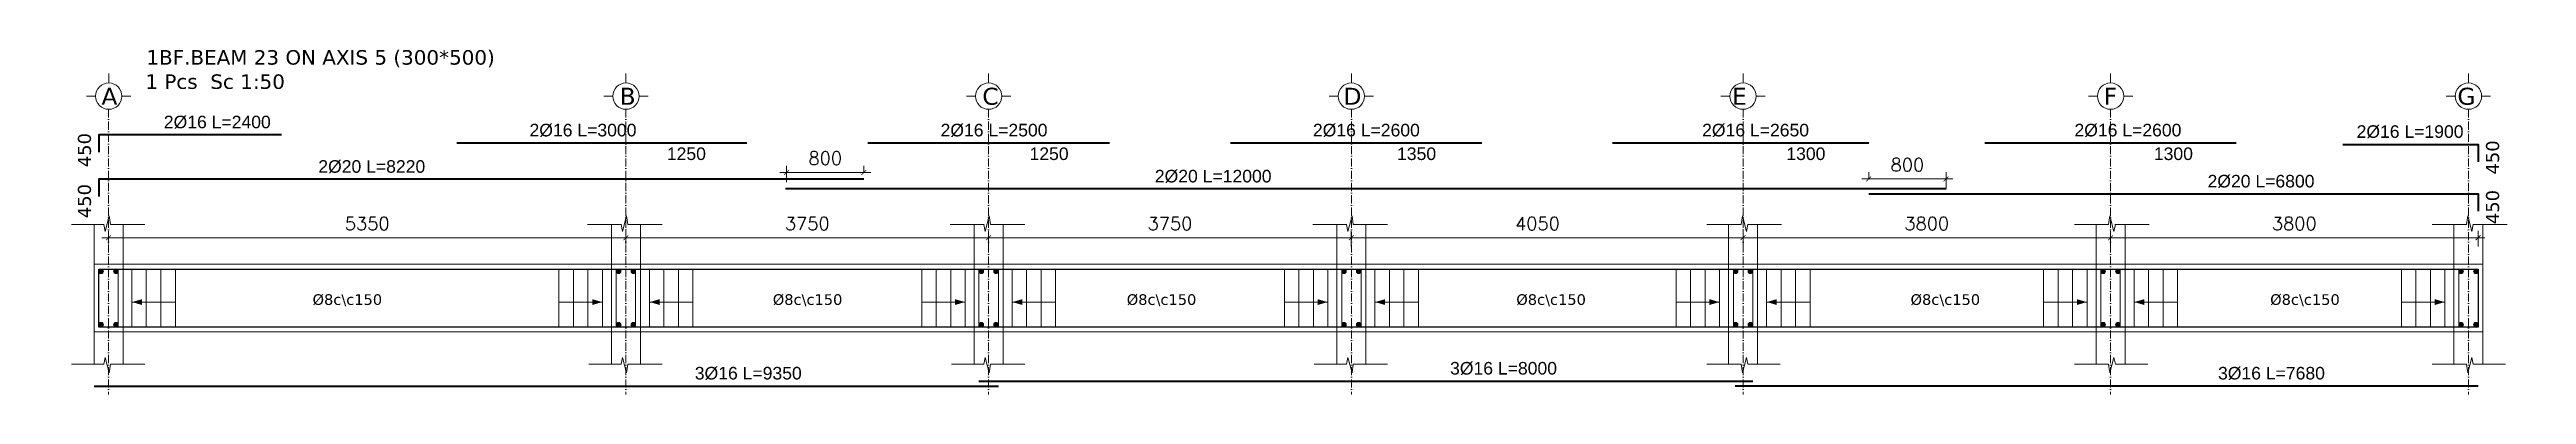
# Model space of a CAD drawing. Header units: inches. Extents: x -17020 to 43805, y -10194 to 123061.
# Drawn here: x -5493 to -2932, y 109359 to 109716 of the extents above; entities that cross this region are included whole.
import ezdxf

# ---------------------------------------------------------------- set-up
doc = ezdxf.new("R2010")
doc.units = ezdxf.units.IN
doc.header["$LTSCALE"] = 0.7
doc.header["$MEASUREMENT"] = 0
doc.linetypes.add('ACAD_ISO10W100', pattern=[18, 12, -3, 0, -3])
doc.layers.get('0').update_dxf_attribs({"lineweight": 13})
doc.layers.get('Defpoints').update_dxf_attribs({"lineweight": 5})
for name, color, linetype, lineweight in [('axis', 254, 'ACAD_ISO10W100', 9), ('BEAM FRAME', 5, 'Continuous', 18), ('COLUMN', 4, 'Continuous', 20), ('elevline', 30, 'Continuous', 20), ('FRAME 070', 5, 'Continuous', 60), ('hatch', 9, 'Continuous', 9), ('renforcment', 141, 'Continuous', 40), ('tex', 3, 'Continuous', 25), ('TEXT', 3, 'Continuous', 25), ('top rein. extension', 50, 'Continuous', 20), ('top renforcment', 7, 'Continuous', 40)]:
    doc.layers.add(name, color=color, linetype=linetype, lineweight=lineweight)
doc.styles.add('100', font='romans.shx', dxfattribs={"height": 13.5})
doc.styles.add('romanc', font='verdana.ttf', dxfattribs={"height": 250})
doc.styles.get("Standard").update_dxf_attribs({"font": 'arial.ttf', "height": 13})
doc.dimstyles.new('100', dxfattribs={"dimtxt": 13.5, "dimasz": 5, "dimexe": 7, "dimexo": 7, "dimgap": 8, "dimtad": 1, "dimdec": 0, "dimlfac": 10, "dimzin": 4, "dimdsep": 46, "dimtxsty": '100', "dimblk": 'ARCHTICK', "dimcen": 0.09, "dimdle": 7, "dimclrd": 1, "dimclre": 8, "dimclrt": 2, "dimadec": 0, "dimazin": 1, "dimtfac": 1, "dimtdec": 0, "dimtix": 1, "dimtofl": 0, "dimtmove": 0, "dimatfit": 3, "dimldrblk": 'ARCHTICK', "dimfxl": 0.18, "dimtolj": 1, "dimtzin": 0, "dimlwd": -1, "dimlwe": -1, "dimarcsym": 0})
doc.dimstyles.get("Standard").update_dxf_attribs({"dimtxt": 13, "dimasz": 5, "dimexe": 0.18, "dimexo": 0.0625, "dimgap": 6, "dimtad": 1, "dimdec": 0, "dimlfac": 10, "dimzin": 0, "dimdsep": 46, "dimtxsty": 'Standard', "dimblk": 'ARCHTICK', "dimcen": 0.09, "dimse1": 1, "dimse2": 1, "dimclrd": 1, "dimclre": 7, "dimclrt": 3, "dimadec": 0, "dimazin": 0, "dimtfac": 1, "dimtdec": 0, "dimtix": 1, "dimtofl": 0, "dimtmove": 0, "dimatfit": 3, "dimldrblk": 'ARCHTICK', "dimfxl": 1, "dimtolj": 1, "dimtzin": 0, "dimarcsym": 0})

msp = doc.modelspace()

# ---------------------------------------------------------------- texts
at = {"layer": 'tex', "style": 'romanc'}
for p in [(-5221.42, 109451.99, -33654.09), (-4745.57, 109451.99, -33654.09), (-4379.59, 109451.99, -33654.09), (-3976.81, 109451.99, -33654.09), (-3569.19, 109451.99, -33654.09), (-3197.35, 109451.99, -33654.09)]:
    msp.add_text('%%C8c\\c150', height=11, dxfattribs=at).set_placement(p)
at = {"layer": 'TEXT', "style": 'romanc'}
for s, height, p in [('1BF.BEAM 23 ON AXIS 5 (300*500)', 15, (-5393.26, 109700.48, -217.91)), ('1 Pcs  Sc 1:50 ', 15, (-5394.28, 109675.38, -217.91)), ('A', 17.6, (-5439.68, 109658.94, -217.91)), ('B', 17.6, (-4903.95, 109658.95, -217.91)), ('C', 17.6, (-4528.95, 109658.95, -217.91)), ('D', 17.6, (-4155.47, 109658.95, -217.91)), ('E', 17.6, (-3753.83, 109658.95, -217.91)), ('F', 17.6, (-3369.5, 109658.95, -217.91)), ('G', 17.6, (-3003.76, 109658.95, -217.91))]:
    msp.add_text(s, height=height, dxfattribs=at).set_placement(p)
for p in [(-5450.53, 109594.39, -73392.95), (-2960.68, 109586.81, -73175.05), (-5450.53, 109541.66, -73392.95), (-2960.68, 109535.5, -73175.05)]:
    msp.add_text('450', height=13.5, rotation=90, dxfattribs=at).set_placement(p)

# ---------------------------------------------------------------- blocks, each defined once
blk = doc.blocks.new('*D1822')
at = {"layer": 'Defpoints', "color": 0, "transparency": 16777216}
for p in [(-4732.3, 109571.9, -167.8), (-3532.4, 109571.9, 33.7), (-3532.4, 109571.9)]:
    blk.add_point(p, dxfattribs=at)
at = {"layer": 'TEXT', "color": 3, "transparency": 16777216, "insert": (-4290.2, 109584.9), "char_height": 13, "attachment_point": 5}
blk.add_mtext('\\A1;2%%C20 L=12000', dxfattribs=at)
blk = doc.blocks.new('_ArchTick')
at = {"color": 0, "linetype": 'ByBlock', "lineweight": 0, "const_width": 0.15}
blk.add_lwpolyline([(-0.5, -0.5), (0.5, 0.5)], dxfattribs=at)
blk = doc.blocks.new('*D1823')
at = {"color": 1, "transparency": 16777216}
blk.add_line((-4890.4, 109521.4), (-5439.4, 109521.4), dxfattribs=at)
at = {"color": 8, "transparency": 16777216}
for p, q in [((-5432.4, 109515.4), (-5432.4, 109528.4)), ((-4897.4, 109515), (-4897.4, 109528.4))]:
    blk.add_line(p, q, dxfattribs=at)
at = {"layer": 'Defpoints', "color": 0, "transparency": 16777216}
for p in [(-5432.4, 109521.4), (-5432.4, 109508.4), (-4897.4, 109508)]:
    blk.add_point(p, dxfattribs=at)
at = {"color": 1, "transparency": 16777216, "xscale": 5, "yscale": 5, "zscale": 5, "rotation": 180}
blk.add_blockref('_ArchTick', (-5432.4, 109521.4), dxfattribs=at)
at = {"color": 1, "transparency": 16777216, "xscale": 5, "yscale": 5, "zscale": 5}
blk.add_blockref('_ArchTick', (-4897.4, 109521.4), dxfattribs=at)
at = {"color": 2, "transparency": 16777216, "insert": (-5164.9, 109536.1), "char_height": 13.5, "attachment_point": 5, "style": '100'}
blk.add_mtext('\\A1;5350', dxfattribs=at)
blk = doc.blocks.new('*D1824')
at = {"layer": 'Defpoints', "color": 0, "transparency": 16777216}
for p in [(-5473.4, 109581.9, -218.5), (-4651.3, 109581.9, -157.8), (-4651.3, 109581.9)]:
    blk.add_point(p, dxfattribs=at)
at = {"layer": 'TEXT', "color": 3, "transparency": 16777216, "insert": (-5160.2, 109594.9), "char_height": 13, "attachment_point": 5}
blk.add_mtext('\\A1;2%%C20 L=8220', dxfattribs=at)
blk = doc.blocks.new('*D1844')
at = {"color": 1, "transparency": 16777216}
blk.add_line((-4738.3, 109588.9), (-4644.3, 109588.9), dxfattribs=at)
at = {"color": 8, "transparency": 16777216}
for p, q in [((-4731.3, 109578.9), (-4731.3, 109595.9)), ((-4651.3, 109588.9), (-4651.3, 109595.9))]:
    blk.add_line(p, q, dxfattribs=at)
at = {"layer": 'Defpoints', "color": 0, "transparency": 16777216}
for p in [(-4651.3, 109588.9), (-4731.3, 109571.9), (-4651.3, 109581.9)]:
    blk.add_point(p, dxfattribs=at)
at = {"color": 1, "transparency": 16777216, "xscale": 5, "yscale": 5, "zscale": 5, "rotation": 180}
blk.add_blockref('_ArchTick', (-4731.3, 109588.9), dxfattribs=at)
at = {"color": 1, "transparency": 16777216, "xscale": 5, "yscale": 5, "zscale": 5}
blk.add_blockref('_ArchTick', (-4651.3, 109588.9), dxfattribs=at)
at = {"color": 2, "transparency": 16777216, "insert": (-4691.3, 109603.7), "char_height": 13.5, "attachment_point": 5, "style": '100'}
blk.add_mtext('\\A1;800', dxfattribs=at)
blk = doc.blocks.new('*D1825')
at = {"color": 1, "transparency": 16777216}
blk.add_line((-4529.4, 109521.4), (-4140.4, 109521.4), dxfattribs=at)
at = {"color": 8, "transparency": 16777216}
for p, q in [((-4522.4, 109514.8), (-4522.4, 109528.4)), ((-4147.4, 109512.4), (-4147.4, 109528.4))]:
    blk.add_line(p, q, dxfattribs=at)
at = {"layer": 'Defpoints', "color": 0, "transparency": 16777216}
for p in [(-4147.4, 109521.4), (-4522.4, 109507.8), (-4147.4, 109505.4)]:
    blk.add_point(p, dxfattribs=at)
at = {"color": 1, "transparency": 16777216, "xscale": 5, "yscale": 5, "zscale": 5, "rotation": 180}
blk.add_blockref('_ArchTick', (-4522.4, 109521.4), dxfattribs=at)
at = {"color": 1, "transparency": 16777216, "xscale": 5, "yscale": 5, "zscale": 5}
blk.add_blockref('_ArchTick', (-4147.4, 109521.4), dxfattribs=at)
at = {"color": 2, "transparency": 16777216, "insert": (-4334.9, 109536.1), "char_height": 13.5, "attachment_point": 5, "style": '100'}
blk.add_mtext('\\A1;3750', dxfattribs=at)
blk = doc.blocks.new('*D1826')
at = {"layer": 'Defpoints', "color": 0, "transparency": 16777216}
for p in [(-4532.4, 109373.2, -37100.9), (-4532.4, 109373.2), (-3732.4, 109373.2, -13652.7)]:
    blk.add_point(p, dxfattribs=at)
at = {"layer": 'TEXT', "color": 3, "transparency": 16777216, "insert": (-3990, 109386.2), "char_height": 13, "attachment_point": 5}
blk.add_mtext('\\A1;3%%C16 L=8000', dxfattribs=at)
blk = doc.blocks.new('*D1827')
at = {"layer": 'Defpoints', "color": 0, "transparency": 16777216}
for p in [(-5447.4, 109368.1, -37100.9), (-5447.4, 109368.1), (-4512.4, 109368.1, -13652.7)]:
    blk.add_point(p, dxfattribs=at)
at = {"layer": 'TEXT', "color": 3, "transparency": 16777216, "insert": (-4770.9, 109381.1), "char_height": 13, "attachment_point": 5}
blk.add_mtext('\\A1;3%%C16 L=9350', dxfattribs=at)
blk = doc.blocks.new('*D1828')
at = {"color": 1, "transparency": 16777216}
blk.add_line((-4904.4, 109521.4), (-4515.4, 109521.4), dxfattribs=at)
at = {"color": 8, "transparency": 16777216}
for p, q in [((-4897.4, 109515), (-4897.4, 109528.4)), ((-4522.4, 109513.8), (-4522.4, 109528.4))]:
    blk.add_line(p, q, dxfattribs=at)
at = {"layer": 'Defpoints', "color": 0, "transparency": 16777216}
for p in [(-4522.4, 109521.4), (-4897.4, 109508), (-4522.4, 109506.8)]:
    blk.add_point(p, dxfattribs=at)
at = {"color": 1, "transparency": 16777216, "xscale": 5, "yscale": 5, "zscale": 5, "rotation": 180}
blk.add_blockref('_ArchTick', (-4897.4, 109521.4), dxfattribs=at)
at = {"color": 1, "transparency": 16777216, "xscale": 5, "yscale": 5, "zscale": 5}
blk.add_blockref('_ArchTick', (-4522.4, 109521.4), dxfattribs=at)
at = {"color": 2, "transparency": 16777216, "insert": (-4709.9, 109536.1), "char_height": 13.5, "attachment_point": 5, "style": '100'}
blk.add_mtext('\\A1;3750', dxfattribs=at)
blk = doc.blocks.new('*D1829')
at = {"layer": 'Defpoints', "color": 0, "transparency": 16777216}
for p in [(-3612.4, 109566.7, -157.8), (-3612.4, 109566.7), (-2932.4, 109566.7, -0.6)]:
    blk.add_point(p, dxfattribs=at)
at = {"layer": 'TEXT', "color": 3, "transparency": 16777216, "insert": (-3206.8, 109579.7), "char_height": 13, "attachment_point": 5}
blk.add_mtext('\\A1;2%%C20 L=6800', dxfattribs=at)
blk = doc.blocks.new('*D1830')
at = {"color": 1, "transparency": 16777216}
blk.add_line((-3355.4, 109521.4), (-3749.4, 109521.4), dxfattribs=at)
at = {"color": 8, "transparency": 16777216}
for p, q in [((-3742.4, 109512.4), (-3742.4, 109528.4)), ((-3362.4, 109513.1), (-3362.4, 109528.4))]:
    blk.add_line(p, q, dxfattribs=at)
at = {"layer": 'Defpoints', "color": 0, "transparency": 16777216}
for p in [(-3742.4, 109521.4), (-3742.4, 109505.4), (-3362.4, 109506.1)]:
    blk.add_point(p, dxfattribs=at)
at = {"color": 1, "transparency": 16777216, "xscale": 5, "yscale": 5, "zscale": 5, "rotation": 180}
blk.add_blockref('_ArchTick', (-3742.4, 109521.4), dxfattribs=at)
at = {"color": 1, "transparency": 16777216, "xscale": 5, "yscale": 5, "zscale": 5}
blk.add_blockref('_ArchTick', (-3362.4, 109521.4), dxfattribs=at)
at = {"color": 2, "transparency": 16777216, "insert": (-3552.4, 109536.1), "char_height": 13.5, "attachment_point": 5, "style": '100'}
blk.add_mtext('\\A1;3800', dxfattribs=at)
blk = doc.blocks.new('*D1831')
at = {"layer": 'Defpoints', "color": 0, "transparency": 16777216}
for p in [(-3750.4, 109368.1, -13652.7), (-2982.4, 109368.1, -49467.8), (-2982.4, 109368.1)]:
    blk.add_point(p, dxfattribs=at)
at = {"layer": 'TEXT', "color": 3, "transparency": 16777216, "insert": (-3196, 109381.1), "char_height": 13, "attachment_point": 5}
blk.add_mtext('\\A1;3%%C16 L=7680', dxfattribs=at)
blk = doc.blocks.new('*D1832')
at = {"layer": 'Defpoints', "color": 0, "transparency": 16777216}
for p in [(-4647.4, 109619.5, -203.1), (-4647.4, 109619.5), (-4397.4, 109619.5, -189.9)]:
    blk.add_point(p, dxfattribs=at)
at = {"layer": 'TEXT', "color": 3, "transparency": 16777216, "insert": (-4516.8, 109632.5), "char_height": 13, "attachment_point": 5}
blk.add_mtext('\\A1;2%%C16 L=2500', dxfattribs=at)
blk = doc.blocks.new('*D1833')
at = {"layer": 'Defpoints', "color": 0, "transparency": 16777216}
for p in [(-4522.4, 109617.9), (-4397.4, 109617.9), (-4397.4, 109595.5)]:
    blk.add_point(p, dxfattribs=at)
at = {"layer": 'TEXT', "color": 3, "transparency": 16777216, "insert": (-4459.9, 109608.2), "char_height": 13, "attachment_point": 5}
blk.add_mtext('\\A1;1250', dxfattribs=at)
blk = doc.blocks.new('*D1834')
at = {"color": 1, "transparency": 16777216}
blk.add_line((-3735.4, 109521.4), (-4154.4, 109521.4), dxfattribs=at)
at = {"color": 8, "transparency": 16777216}
for p, q in [((-4147.4, 109512.4), (-4147.4, 109528.4)), ((-3742.4, 109513.8), (-3742.4, 109528.4))]:
    blk.add_line(p, q, dxfattribs=at)
at = {"layer": 'Defpoints', "color": 0, "transparency": 16777216}
for p in [(-4147.4, 109521.4), (-4147.4, 109505.4), (-3742.4, 109506.8)]:
    blk.add_point(p, dxfattribs=at)
at = {"color": 1, "transparency": 16777216, "xscale": 5, "yscale": 5, "zscale": 5, "rotation": 180}
blk.add_blockref('_ArchTick', (-4147.4, 109521.4), dxfattribs=at)
at = {"color": 1, "transparency": 16777216, "xscale": 5, "yscale": 5, "zscale": 5}
blk.add_blockref('_ArchTick', (-3742.4, 109521.4), dxfattribs=at)
at = {"color": 2, "transparency": 16777216, "insert": (-3954.9, 109536.1), "char_height": 13.5, "attachment_point": 5, "style": '100'}
blk.add_mtext('\\A1;4050', dxfattribs=at)
blk = doc.blocks.new('*D1835')
at = {"layer": 'Defpoints', "color": 0, "transparency": 16777216}
for p in [(-3877.4, 109619.5, -203.1), (-3877.4, 109619.5), (-3612.4, 109619.5, -189.9)]:
    blk.add_point(p, dxfattribs=at)
at = {"layer": 'TEXT', "color": 3, "transparency": 16777216, "insert": (-3729.4, 109632.5), "char_height": 13, "attachment_point": 5}
blk.add_mtext('\\A1;2%%C16 L=2650', dxfattribs=at)
blk = doc.blocks.new('*D1836')
at = {"layer": 'Defpoints', "color": 0, "transparency": 16777216}
for p in [(-3742.4, 109617.9), (-3612.4, 109617.9), (-3612.4, 109595.5)]:
    blk.add_point(p, dxfattribs=at)
at = {"layer": 'TEXT', "color": 3, "transparency": 16777216, "insert": (-3677.4, 109608.2), "char_height": 13, "attachment_point": 5}
blk.add_mtext('\\A1;1300', dxfattribs=at)
blk = doc.blocks.new('*D1837')
at = {"color": 8, "transparency": 16777216}
for p, q in [((-3612.4, 109582.2), (-3612.4, 109589.2)), ((-3532.4, 109572.2), (-3532.4, 109589.2))]:
    blk.add_line(p, q, dxfattribs=at)
at = {"color": 1, "transparency": 16777216}
blk.add_line((-3525.4, 109582.2), (-3619.4, 109582.2), dxfattribs=at)
at = {"layer": 'Defpoints', "color": 0, "transparency": 16777216}
for p in [(-3612.4, 109582.2), (-3612.4, 109575.2), (-3532.4, 109565.2)]:
    blk.add_point(p, dxfattribs=at)
at = {"color": 1, "transparency": 16777216, "xscale": 5, "yscale": 5, "zscale": 5, "rotation": 180}
blk.add_blockref('_ArchTick', (-3612.4, 109582.2), dxfattribs=at)
at = {"color": 1, "transparency": 16777216, "xscale": 5, "yscale": 5, "zscale": 5}
blk.add_blockref('_ArchTick', (-3532.4, 109582.2), dxfattribs=at)
at = {"color": 2, "transparency": 16777216, "insert": (-3572.4, 109596.9), "char_height": 13.5, "attachment_point": 5, "style": '100'}
blk.add_mtext('\\A1;800', dxfattribs=at)
blk = doc.blocks.new('*D1838')
at = {"layer": 'Defpoints', "color": 0, "transparency": 16777216}
for p in [(-3122.4, 109618), (-3122.4, 109618), (-2932.4, 109618, -0.6)]:
    blk.add_point(p, dxfattribs=at)
at = {"layer": 'TEXT', "color": 3, "transparency": 16777216, "insert": (-3052.7, 109631), "char_height": 13, "attachment_point": 5}
blk.add_mtext('\\A1;2%%C16 L=1900', dxfattribs=at)
blk = doc.blocks.new('*D1839')
at = {"layer": 'Defpoints', "color": 0, "transparency": 16777216}
for p in [(-4272.4, 109619.5, -203.1), (-4272.4, 109619.5), (-4012.4, 109619.5, -189.9)]:
    blk.add_point(p, dxfattribs=at)
at = {"layer": 'TEXT', "color": 3, "transparency": 16777216, "insert": (-4131.8, 109632.5), "char_height": 13, "attachment_point": 5}
blk.add_mtext('\\A1;2%%C16 L=2600', dxfattribs=at)
blk = doc.blocks.new('*D1840')
at = {"layer": 'Defpoints', "color": 0, "transparency": 16777216}
for p in [(-4147.4, 109617.9), (-4012.4, 109617.9), (-4012.4, 109595.5)]:
    blk.add_point(p, dxfattribs=at)
at = {"layer": 'TEXT', "color": 3, "transparency": 16777216, "insert": (-4079.9, 109608.2), "char_height": 13, "attachment_point": 5}
blk.add_mtext('\\A1;1350', dxfattribs=at)
blk = doc.blocks.new('*D1841')
at = {"layer": 'Defpoints', "color": 0, "transparency": 16777216}
for p in [(-5072.4, 109619.5, -203.1), (-5072.4, 109619.5), (-4772.4, 109619.5, -189.9)]:
    blk.add_point(p, dxfattribs=at)
at = {"layer": 'TEXT', "color": 3, "transparency": 16777216, "insert": (-4941.8, 109632.5), "char_height": 13, "attachment_point": 5}
blk.add_mtext('\\A1;2%%C16 L=3000', dxfattribs=at)
blk = doc.blocks.new('*D1842')
at = {"layer": 'Defpoints', "color": 0, "transparency": 16777216}
for p in [(-4897.4, 109617.9), (-4772.4, 109617.9), (-4772.4, 109595.5)]:
    blk.add_point(p, dxfattribs=at)
at = {"layer": 'TEXT', "color": 3, "transparency": 16777216, "insert": (-4834.9, 109608.2), "char_height": 13, "attachment_point": 5}
blk.add_mtext('\\A1;1250', dxfattribs=at)
blk = doc.blocks.new('*D1843')
at = {"layer": 'Defpoints', "color": 0, "transparency": 16777216}
for p in [(-5493.4, 109627.8, -218.5), (-5253.4, 109627.8, -157.8), (-5253.4, 109627.8)]:
    blk.add_point(p, dxfattribs=at)
at = {"layer": 'TEXT', "color": 3, "transparency": 16777216, "insert": (-5319.9, 109640.9), "char_height": 13, "attachment_point": 5}
blk.add_mtext('\\A1;2%%C16 L=2400', dxfattribs=at)
blk = doc.blocks.new('*D1845')
at = {"color": 1, "transparency": 16777216}
blk.add_line((-3369.4, 109521.4), (-2975.4, 109521.4), dxfattribs=at)
at = {"color": 8, "transparency": 16777216}
for p, q in [((-3362.4, 109513.1), (-3362.4, 109528.4)), ((-2982.4, 109512.4), (-2982.4, 109528.4))]:
    blk.add_line(p, q, dxfattribs=at)
at = {"layer": 'Defpoints', "color": 0, "transparency": 16777216}
for p in [(-2982.4, 109521.4), (-3362.4, 109506.1), (-2982.4, 109505.4)]:
    blk.add_point(p, dxfattribs=at)
at = {"color": 1, "transparency": 16777216, "xscale": 5, "yscale": 5, "zscale": 5, "rotation": 180}
blk.add_blockref('_ArchTick', (-3362.4, 109521.4), dxfattribs=at)
at = {"color": 1, "transparency": 16777216, "xscale": 5, "yscale": 5, "zscale": 5}
blk.add_blockref('_ArchTick', (-2982.4, 109521.4), dxfattribs=at)
at = {"color": 2, "transparency": 16777216, "insert": (-3172.4, 109536.1), "char_height": 13.5, "attachment_point": 5, "style": '100'}
blk.add_mtext('\\A1;3800', dxfattribs=at)
blk = doc.blocks.new('*D1846')
at = {"layer": 'Defpoints', "color": 0, "transparency": 16777216}
for p in [(-3492.4, 109619.5, -203.1), (-3492.4, 109619.5), (-3232.4, 109619.5, -189.9)]:
    blk.add_point(p, dxfattribs=at)
at = {"layer": 'TEXT', "color": 3, "transparency": 16777216, "insert": (-3344.4, 109632.5), "char_height": 13, "attachment_point": 5}
blk.add_mtext('\\A1;2%%C16 L=2600', dxfattribs=at)
blk = doc.blocks.new('*D1847')
at = {"layer": 'Defpoints', "color": 0, "transparency": 16777216}
for p in [(-3362.4, 109617.9), (-3232.4, 109617.9), (-3232.4, 109595.5)]:
    blk.add_point(p, dxfattribs=at)
at = {"layer": 'TEXT', "color": 3, "transparency": 16777216, "insert": (-3297.4, 109608.2), "char_height": 13, "attachment_point": 5}
blk.add_mtext('\\A1;1300', dxfattribs=at)

# ---------------------------------------------------------------- dimensions: what is measured, and where the dimension line sits
dim = msp.add_linear_dim(base=(-4651.33, 109588.93, -217.91), p1=(-4731.33, 109571.93, -217.91), p2=(-4651.33, 109581.93, -217.91), angle=180, dimstyle='100')
dim.commit()
dim.dimension.update_dxf_attribs({"geometry": '*D1844', "text_midpoint": (-4691.33, 109603.68, -217.91)})
dim = msp.add_linear_dim(base=(-3612.35, 109582.2, -217.91), p1=(-3532.35, 109565.2, -217.91), p2=(-3612.35, 109575.2, -217.91), dimstyle='100')
dim.commit()
dim.dimension.update_dxf_attribs({"geometry": '*D1837', "text_midpoint": (-3572.35, 109596.95, -217.91)})
for base, p1, p2, picture, middle in [((-5432.35, 109521.35, -217.91), (-4897.35, 109508.01, -217.91), (-5432.35, 109508.36, -217.91), '*D1823', (-5164.85, 109521.35, -217.91)), ((-4147.35, 109521.35, -217.91), (-3742.35, 109506.78, -217.91), (-4147.35, 109505.44, -217.91), '*D1834', (-3954.85, 109521.35, -217.91)), ((-3742.35, 109521.35, -217.91), (-3362.35, 109506.12, -217.91), (-3742.35, 109505.44, -217.91), '*D1830', (-3552.35, 109521.35, -217.91))]:
    dim = msp.add_linear_dim(base=base, p1=p1, p2=p2, angle=180, dimstyle='100')
    dim.commit()
    dim.dimension.update_dxf_attribs({"geometry": picture, "text_midpoint": middle, "dimtype": 160})
for base, p1, p2, picture, middle in [((-4522.35, 109521.35, -217.91), (-4897.35, 109508.01, -217.91), (-4522.35, 109506.78, -217.91), '*D1828', (-4709.85, 109521.35, -217.91)), ((-4147.35, 109521.35, -217.91), (-4522.35, 109507.76, -217.91), (-4147.35, 109505.44, -217.91), '*D1825', (-4334.85, 109521.35, -217.91)), ((-2982.35, 109521.35, -217.91), (-3362.35, 109506.12, -217.91), (-2982.35, 109505.44, -217.91), '*D1845', (-3172.35, 109521.35, -217.91))]:
    dim = msp.add_linear_dim(base=base, p1=p1, p2=p2, dimstyle='100')
    dim.commit()
    dim.dimension.update_dxf_attribs({"geometry": picture, "text_midpoint": middle, "dimtype": 160})
at = {"layer": 'TEXT'}
for base, p1, p2, angle, text, picture, middle in [((-5253.35, 109627.85, -217.91), (-5493.35, 109627.85, -436.45), (-5253.35, 109627.85, -375.69), 0, '2%%C16 L=<>', '*D1843', (-5319.87, 109627.85, -217.91)), ((-5072.35, 109619.49, -217.91), (-4772.35, 109619.49, -407.78), (-5072.35, 109619.49, -421.05), 180, '2%%C16 L=<>', '*D1841', (-4941.79, 109619.49, -217.91)), ((-4647.35, 109619.49, -217.91), (-4397.35, 109619.49, -407.78), (-4647.35, 109619.49, -421.05), 180, '2%%C16 L=<>', '*D1832', (-4516.79, 109619.49, -217.91)), ((-4272.35, 109619.49, -217.91), (-4012.35, 109619.49, -407.78), (-4272.35, 109619.49, -421.05), 180, '2%%C16 L=<>', '*D1839', (-4131.79, 109619.49, -217.91)), ((-3877.35, 109619.49, -217.91), (-3612.35, 109619.49, -407.78), (-3877.35, 109619.49, -421.05), 180, '2%%C16 L=<>', '*D1835', (-3729.42, 109619.49, -217.91)), ((-3492.35, 109619.49, -217.91), (-3232.35, 109619.49, -407.78), (-3492.35, 109619.49, -421.05), 180, '2%%C16 L=<>', '*D1846', (-3344.42, 109619.49, -217.91)), ((-3122.35, 109617.99, -217.91), (-2932.35, 109617.99, -218.54), (-3122.35, 109617.99, -217.91), 180, '2%%C16 L=<>', '*D1838', (-3052.74, 109617.99, -217.91)), ((-4651.33, 109581.93, -217.91), (-5473.35, 109581.93, -436.45), (-4651.33, 109581.93, -375.69), 0, '2%%C20 L=<>', '*D1824', (-5160.19, 109581.93, -217.91)), ((-3532.35, 109571.93, -217.91), (-4732.33, 109571.93, -385.67), (-3532.35, 109571.93, -184.17), 0, '2%%C20 L=<>', '*D1822', (-4290.2, 109571.93, -217.91)), ((-3612.35, 109566.67, -217.91), (-2932.35, 109566.67, -218.54), (-3612.35, 109566.67, -375.69), 180, '2%%C20 L=<>', '*D1829', (-3206.83, 109566.67, -217.91)), ((-5447.35, 109368.06, 12149.06), (-4512.35, 109368.06, -1503.63), (-5447.35, 109368.06, -24951.83), 180, '3%%C16 L=<>', '*D1827', (-4770.92, 109368.06, 12149.06)), ((-4532.35, 109373.18, 12149.06), (-3732.35, 109373.18, -1503.63), (-4532.35, 109373.18, -24951.83), 180, '3%%C16 L=<>', '*D1826', (-3990.04, 109373.18, 12149.06)), ((-2982.35, 109368.06, 12149.06), (-3750.35, 109368.06, -1503.63), (-2982.35, 109368.06, -37318.79), 0, '3%%C16 L=<>', '*D1831', (-3195.95, 109368.06, 12149.06))]:
    dim = msp.add_linear_dim(base=base, p1=p1, p2=p2, angle=angle, text=text, dimstyle='Standard', override={"dimsd1": 1, "dimsd2": 1, "dimfxl": 0.1, "dimfxlon": 1}, dxfattribs=at)
    dim.commit()
    dim.dimension.update_dxf_attribs({"geometry": picture, "text_midpoint": middle, "dimtype": 161})
for base, p1, p2, picture, middle in [((-4772.35, 109595.53, -217.91), (-4897.35, 109617.92, -217.91), (-4772.35, 109617.92, -217.91), '*D1842', (-4834.85, 109608.17, -217.91)), ((-4397.35, 109595.53, -217.91), (-4522.35, 109617.92, -217.91), (-4397.35, 109617.92, -217.91), '*D1833', (-4459.85, 109608.17, -217.91)), ((-4012.35, 109595.53, -217.91), (-4147.35, 109617.92, -217.91), (-4012.35, 109617.92, -217.91), '*D1840', (-4079.85, 109608.17, -217.91)), ((-3612.35, 109595.53, -217.91), (-3742.35, 109617.92, -217.91), (-3612.35, 109617.92, -217.91), '*D1836', (-3677.35, 109608.17, -217.91)), ((-3232.35, 109595.53, -217.91), (-3362.35, 109617.92, -217.91), (-3232.35, 109617.92, -217.91), '*D1847', (-3297.35, 109608.17, -217.91))]:
    dim = msp.add_linear_dim(base=base, p1=p1, p2=p2, dimstyle='Standard', override={"dimsd1": 1, "dimsd2": 1, "dimfxl": 0.1, "dimfxlon": 1}, dxfattribs=at)
    dim.commit()
    dim.dimension.update_dxf_attribs({"geometry": picture, "text_midpoint": middle})

# ---------------------------------------------------------------- hatches: boundary and pattern name
at = {"layer": 'elevline'}
for points in [[(-5437.6, 109486.68, 1), (-5442.35, 109486.68, 1)], [(-5427.11, 109486.68, -1), (-5422.35, 109486.68, -1)], [(-4902.6, 109486.68, 1), (-4907.35, 109486.68, 1)], [(-4892.11, 109486.68, -1), (-4887.35, 109486.68, -1)], [(-4527.6, 109486.68, 1), (-4532.35, 109486.68, 1)], [(-4517.11, 109486.68, -1), (-4512.35, 109486.68, -1)], [(-4152.6, 109486.68, 1), (-4157.35, 109486.68, 1)], [(-4142.11, 109486.68, -1), (-4137.35, 109486.68, -1)], [(-3747.6, 109486.68, 1), (-3752.35, 109486.68, 1)], [(-3737.11, 109486.68, -1), (-3732.35, 109486.68, -1)], [(-3367.6, 109486.68, 1), (-3372.35, 109486.68, 1)], [(-3357.11, 109486.68, -1), (-3352.35, 109486.68, -1)], [(-2997.6, 109486.68, 1), (-3002.35, 109486.68, 1)], [(-2987.11, 109486.68, -1), (-2982.35, 109486.68, -1)], [(-5437.6, 109431.43, -1), (-5442.35, 109431.43, -1)], [(-5427.11, 109431.43, 1), (-5422.35, 109431.43, 1)], [(-4902.6, 109431.43, -1), (-4907.35, 109431.43, -1)], [(-4892.11, 109431.43, 1), (-4887.35, 109431.43, 1)], [(-4527.6, 109431.43, -1), (-4532.35, 109431.43, -1)], [(-4517.11, 109431.43, 1), (-4512.35, 109431.43, 1)], [(-4152.6, 109431.43, -1), (-4157.35, 109431.43, -1)], [(-4142.11, 109431.43, 1), (-4137.35, 109431.43, 1)], [(-3747.6, 109431.43, -1), (-3752.35, 109431.43, -1)], [(-3737.11, 109431.43, 1), (-3732.35, 109431.43, 1)], [(-3367.6, 109431.43, -1), (-3372.35, 109431.43, -1)], [(-3357.11, 109431.43, 1), (-3352.35, 109431.43, 1)], [(-2997.6, 109431.43, -1), (-3002.35, 109431.43, -1)], [(-2987.11, 109431.43, 1), (-2982.35, 109431.43, 1)]]:
    msp.add_hatch(color=256, dxfattribs=at).paths.add_polyline_path(points)

# ---------------------------------------------------------------- linework, layer by layer
at = {"layer": 'axis'}
for p, q in [((-5432.35, 109654.25, -217.91), (-5432.35, 109359.32, -217.91)), ((-4897.35, 109654.25, -217.91), (-4897.35, 109359.32, -217.91)), ((-4522.35, 109654.25, -217.91), (-4522.35, 109359.32, -217.91)), ((-4147.35, 109654.25, -217.91), (-4147.35, 109359.32, -217.91)), ((-4147.35, 109654.25, -217.91), (-4147.35, 109359.32, -217.91)), ((-3742.35, 109654.25, -217.91), (-3742.35, 109359.32, -217.91)), ((-3742.35, 109654.25, -217.91), (-3742.35, 109359.32, -217.91)), ((-3362.35, 109654.25, -217.91), (-3362.35, 109359.32, -217.91)), ((-3362.35, 109654.25, -217.91), (-3362.35, 109359.32, -217.91)), ((-2992.35, 109654.25, -217.91), (-2992.35, 109359.32, -217.91))]:
    msp.add_line(p, q, dxfattribs=at)
at = {"layer": 'BEAM FRAME'}
msp.add_lwpolyline([(-2977.35, 109424.06), (-5447.35, 109424.06), (-5447.35, 109494.06), (-2977.35, 109494.06)], close=True, dxfattribs=at)
at = {"layer": 'COLUMN', "lineweight": 20}
for p, q in [((-5447.35, 109534.98), (-5447.35, 109494.06)), ((-5417.35, 109534.98), (-5417.35, 109494.06)), ((-4912.35, 109534.98), (-4912.35, 109494.06)), ((-4882.35, 109534.98), (-4882.35, 109494.06)), ((-4537.35, 109534.98), (-4537.35, 109494.06)), ((-4507.35, 109534.98), (-4507.35, 109494.06)), ((-4162.35, 109534.98), (-4162.35, 109494.06)), ((-4132.35, 109534.98), (-4132.35, 109494.06)), ((-3757.35, 109534.98), (-3757.35, 109494.06)), ((-3727.35, 109534.98), (-3727.35, 109494.06)), ((-3377.35, 109534.98), (-3377.35, 109494.06)), ((-3347.35, 109534.98), (-3347.35, 109494.06)), ((-3007.35, 109534.98), (-3007.35, 109494.06)), ((-2977.35, 109534.98), (-2977.35, 109494.06)), ((-5447.35, 109390.63), (-5447.35, 109424.06)), ((-5417.35, 109390.63), (-5417.35, 109424.06)), ((-4912.35, 109390.63), (-4912.35, 109424.06)), ((-4882.35, 109390.63), (-4882.35, 109424.06)), ((-4537.35, 109390.63), (-4537.35, 109424.06)), ((-4507.35, 109390.63), (-4507.35, 109424.06)), ((-4162.35, 109390.63), (-4162.35, 109424.06)), ((-4132.35, 109390.63), (-4132.35, 109424.06)), ((-3757.35, 109390.63), (-3757.35, 109424.06)), ((-3727.35, 109390.63), (-3727.35, 109424.06)), ((-3377.35, 109390.63), (-3377.35, 109424.06)), ((-3347.35, 109390.63), (-3347.35, 109424.06)), ((-3007.35, 109390.63), (-3007.35, 109424.06)), ((-2977.35, 109390.63), (-2977.35, 109424.06))]:
    msp.add_line(p, q, dxfattribs=at)
at = {"layer": 'elevline'}
for p, q in [((-5422.31, 109429.06, -217.91), (-5422.31, 109489.06, -217.91)), ((-5408.24, 109429.06, -217.91), (-5408.24, 109489.06, -217.91)), ((-5393.28, 109429.06, -217.91), (-5393.28, 109489.06, -217.91)), ((-5378.28, 109429.06, -217.91), (-5378.28, 109489.06, -217.91)), ((-5363.28, 109429.06, -217.91), (-5363.28, 109489.06, -217.91)), ((-4966.62, 109429.06, -217.91), (-4966.62, 109489.06, -217.91)), ((-4951.62, 109429.06, -217.91), (-4951.62, 109489.06, -217.91)), ((-4936.62, 109429.06, -217.91), (-4936.62, 109489.06, -217.91)), ((-4921.67, 109429.06, -217.91), (-4921.67, 109489.06, -217.91)), ((-4873.04, 109429.06, -217.91), (-4873.04, 109489.06, -217.91)), ((-4858.08, 109429.06, -217.91), (-4858.08, 109489.06, -217.91)), ((-4843.08, 109429.06, -217.91), (-4843.08, 109489.06, -217.91)), ((-4828.08, 109429.06, -217.91), (-4828.08, 109489.06, -217.91)), ((-4591.62, 109429.06, -217.91), (-4591.62, 109489.06, -217.91)), ((-4576.62, 109429.06, -217.91), (-4576.62, 109489.06, -217.91)), ((-4561.62, 109429.06, -217.91), (-4561.62, 109489.06, -217.91)), ((-4546.67, 109429.06, -217.91), (-4546.67, 109489.06, -217.91)), ((-4498.04, 109429.06, -217.91), (-4498.04, 109489.06, -217.91)), ((-4483.08, 109429.06, -217.91), (-4483.08, 109489.06, -217.91)), ((-4468.08, 109429.06, -217.91), (-4468.08, 109489.06, -217.91)), ((-4453.08, 109429.06, -217.91), (-4453.08, 109489.06, -217.91)), ((-4216.62, 109429.06, -217.91), (-4216.62, 109489.06, -217.91)), ((-4201.62, 109429.06, -217.91), (-4201.62, 109489.06, -217.91)), ((-4186.62, 109429.06, -217.91), (-4186.62, 109489.06, -217.91)), ((-4171.67, 109429.06, -217.91), (-4171.67, 109489.06, -217.91)), ((-4123.04, 109429.06, -217.91), (-4123.04, 109489.06, -217.91)), ((-4108.08, 109429.06, -217.91), (-4108.08, 109489.06, -217.91)), ((-4093.08, 109429.06, -217.91), (-4093.08, 109489.06, -217.91)), ((-4078.08, 109429.06, -217.91), (-4078.08, 109489.06, -217.91)), ((-3811.62, 109429.06, -217.91), (-3811.62, 109489.06, -217.91)), ((-3796.62, 109429.06, -217.91), (-3796.62, 109489.06, -217.91)), ((-3781.62, 109429.06, -217.91), (-3781.62, 109489.06, -217.91)), ((-3766.67, 109429.06, -217.91), (-3766.67, 109489.06, -217.91)), ((-3718.04, 109429.06, -217.91), (-3718.04, 109489.06, -217.91)), ((-3703.08, 109429.06, -217.91), (-3703.08, 109489.06, -217.91)), ((-3688.08, 109429.06, -217.91), (-3688.08, 109489.06, -217.91)), ((-3673.08, 109429.06, -217.91), (-3673.08, 109489.06, -217.91)), ((-3431.62, 109429.06, -217.91), (-3431.62, 109489.06, -217.91)), ((-3416.62, 109429.06, -217.91), (-3416.62, 109489.06, -217.91)), ((-3401.62, 109429.06, -217.91), (-3401.62, 109489.06, -217.91)), ((-3386.67, 109429.06, -217.91), (-3386.67, 109489.06, -217.91)), ((-3338.04, 109429.06, -217.91), (-3338.04, 109489.06, -217.91)), ((-3323.08, 109429.06, -217.91), (-3323.08, 109489.06, -217.91)), ((-3308.08, 109429.06, -217.91), (-3308.08, 109489.06, -217.91)), ((-3293.08, 109429.06, -217.91), (-3293.08, 109489.06, -217.91)), ((-3061.62, 109429.06, -217.91), (-3061.62, 109489.06, -217.91)), ((-3046.62, 109429.06, -217.91), (-3046.62, 109489.06, -217.91)), ((-3031.62, 109429.06, -217.91), (-3031.62, 109489.06, -217.91)), ((-3016.67, 109429.06, -217.91), (-3016.67, 109489.06, -217.91))]:
    msp.add_line(p, q, dxfattribs=at)
for centre in [(-5439.98, 109486.68, -217.91), (-5424.73, 109486.68, -217.91), (-4904.98, 109486.68, -217.91), (-4889.73, 109486.68, -217.91), (-4529.98, 109486.68, -217.91), (-4514.73, 109486.68, -217.91), (-4154.98, 109486.68, -217.91), (-4139.73, 109486.68, -217.91), (-3749.98, 109486.68, -217.91), (-3734.73, 109486.68, -217.91), (-3369.98, 109486.68, -217.91), (-3354.73, 109486.68, -217.91), (-2999.98, 109486.68, -217.91), (-2984.73, 109486.68, -217.91), (-5439.98, 109431.43, -217.91), (-5424.73, 109431.43, -217.91), (-4904.98, 109431.43, -217.91), (-4889.73, 109431.43, -217.91), (-4529.98, 109431.43, -217.91), (-4514.73, 109431.43, -217.91), (-4154.98, 109431.43, -217.91), (-4139.73, 109431.43, -217.91), (-3749.98, 109431.43, -217.91), (-3734.73, 109431.43, -217.91), (-3369.98, 109431.43, -217.91), (-3354.73, 109431.43, -217.91), (-2999.98, 109431.43, -217.91), (-2984.73, 109431.43, -217.91)]:
    msp.add_circle(centre, 2.38, dxfattribs=at)
at = {"layer": 'FRAME 070', "lineweight": 20}
for p, q in [((-5437.36, 109534.98), (-5470.75, 109534.98)), ((-5435.85, 109527.91), (-5437.36, 109534.98)), ((-5431.67, 109543.98), (-5435.85, 109527.91)), ((-5430.32, 109534.98), (-5431.67, 109543.98)), ((-5394.96, 109534.98), (-5430.32, 109534.98)), ((-4901.88, 109534.98), (-4937.24, 109534.98)), ((-4900.85, 109527.91), (-4902.36, 109534.98)), ((-4896.67, 109543.98), (-4900.85, 109527.91)), ((-4895.32, 109534.98), (-4896.67, 109543.98)), ((-4859.96, 109534.98), (-4895.32, 109534.98)), ((-4526.88, 109534.98), (-4562.24, 109534.98)), ((-4525.85, 109527.91), (-4527.36, 109534.98)), ((-4521.67, 109543.98), (-4525.85, 109527.91)), ((-4520.32, 109534.98), (-4521.67, 109543.98)), ((-4484.96, 109534.98), (-4520.32, 109534.98)), ((-4151.88, 109534.98), (-4187.24, 109534.98)), ((-4150.85, 109527.91), (-4152.36, 109534.98)), ((-4146.67, 109543.98), (-4150.85, 109527.91)), ((-4145.32, 109534.98), (-4146.67, 109543.98)), ((-4109.96, 109534.98), (-4145.32, 109534.98)), ((-3779.74, 109534.98), (-3744.39, 109534.98)), ((-3744.39, 109534.98), (-3743.04, 109543.98)), ((-3743.04, 109543.98), (-3738.85, 109527.91)), ((-3738.85, 109527.91), (-3737.35, 109534.98)), ((-3737.83, 109534.98), (-3702.47, 109534.98)), ((-3399.74, 109534.98), (-3364.39, 109534.98)), ((-3364.39, 109534.98), (-3363.04, 109543.98)), ((-3363.04, 109543.98), (-3358.85, 109527.91)), ((-3358.85, 109527.91), (-3357.35, 109534.98)), ((-3357.83, 109534.98), (-3322.47, 109534.98)), ((-3029.74, 109534.98), (-2994.39, 109534.98)), ((-2994.39, 109534.98), (-2993.04, 109543.98)), ((-2993.04, 109543.98), (-2988.85, 109527.91)), ((-2988.85, 109527.91), (-2987.35, 109534.98)), ((-2987.83, 109534.98), (-2952.47, 109534.98)), ((-5437.36, 109390.63), (-5470.75, 109390.63)), ((-5435.85, 109397.7), (-5437.36, 109390.63)), ((-5431.67, 109381.63), (-5435.85, 109397.7)), ((-5430.32, 109390.63), (-5431.67, 109381.63)), ((-5394.96, 109390.63), (-5430.32, 109390.63)), ((-4902.36, 109390.63), (-4935.75, 109390.63)), ((-4900.85, 109397.7), (-4902.36, 109390.63)), ((-4896.67, 109381.63), (-4900.85, 109397.7)), ((-4895.32, 109390.63), (-4896.67, 109381.63)), ((-4859.96, 109390.63), (-4895.32, 109390.63)), ((-4527.36, 109390.63), (-4560.75, 109390.63)), ((-4525.85, 109397.7), (-4527.36, 109390.63)), ((-4521.67, 109381.63), (-4525.85, 109397.7)), ((-4520.32, 109390.63), (-4521.67, 109381.63)), ((-4484.96, 109390.63), (-4520.32, 109390.63)), ((-4152.36, 109390.63), (-4185.75, 109390.63)), ((-4150.85, 109397.7), (-4152.36, 109390.63)), ((-4146.67, 109381.63), (-4150.85, 109397.7)), ((-4145.32, 109390.63), (-4146.67, 109381.63)), ((-4109.96, 109390.63), (-4145.32, 109390.63)), ((-3779.74, 109390.63), (-3744.39, 109390.63)), ((-3744.39, 109390.63), (-3743.04, 109381.63)), ((-3743.04, 109381.63), (-3738.85, 109397.7)), ((-3738.85, 109397.7), (-3737.35, 109390.63)), ((-3737.35, 109390.63), (-3703.96, 109390.63)), ((-3399.74, 109390.63), (-3364.39, 109390.63)), ((-3364.39, 109390.63), (-3363.04, 109381.63)), ((-3363.04, 109381.63), (-3358.85, 109397.7)), ((-3358.85, 109397.7), (-3357.35, 109390.63)), ((-3357.35, 109390.63), (-3323.96, 109390.63)), ((-3029.74, 109390.63), (-2994.39, 109390.63)), ((-2994.39, 109390.63), (-2993.04, 109381.63)), ((-2993.04, 109381.63), (-2988.85, 109397.7)), ((-2988.85, 109397.7), (-2987.35, 109390.63)), ((-2987.35, 109390.63), (-2953.96, 109390.63))]:
    msp.add_line(p, q, dxfattribs=at)
at = {"layer": 'FRAME 070', "lineweight": 15, "elevation": -217.91}
for points in [[(-5417.35, 109424.06), (-5447.35, 109424.06), (-5447.35, 109494.06), (-5417.35, 109494.06)], [(-4882.35, 109424.06), (-4912.35, 109424.06), (-4912.35, 109494.06), (-4882.35, 109494.06)], [(-4507.35, 109424.06), (-4537.35, 109424.06), (-4537.35, 109494.06), (-4507.35, 109494.06)], [(-4132.35, 109424.06), (-4162.35, 109424.06), (-4162.35, 109494.06), (-4132.35, 109494.06)], [(-3757.35, 109424.06), (-3727.35, 109424.06), (-3727.35, 109494.06), (-3757.35, 109494.06)], [(-3377.35, 109424.06), (-3347.35, 109424.06), (-3347.35, 109494.06), (-3377.35, 109494.06)], [(-3007.35, 109424.06), (-2977.35, 109424.06), (-2977.35, 109494.06), (-3007.35, 109494.06)]]:
    msp.add_lwpolyline(points, close=True, dxfattribs=at)
at = {"layer": 'hatch'}
for p, q in [((-5432.15, 109691.22, -217.91), (-5432.15, 109681.49, -217.91)), ((-4897.35, 109691.22, -217.91), (-4897.35, 109681.49, -217.91)), ((-4522.35, 109691.22, -217.91), (-4522.35, 109681.49, -217.91)), ((-4147.35, 109691.22, -217.91), (-4147.35, 109681.49, -217.91)), ((-3742.35, 109691.22, -217.91), (-3742.35, 109681.49, -217.91)), ((-3362.35, 109691.22, -217.91), (-3362.35, 109681.49, -217.91)), ((-2992.35, 109691.22, -217.91), (-2992.35, 109681.49, -217.91)), ((-5455.08, 109667.74, -217.91), (-5445.34, 109667.74, -217.91)), ((-5409.23, 109667.74, -217.91), (-5418.96, 109667.74, -217.91)), ((-4920.28, 109667.74, -217.91), (-4910.54, 109667.74, -217.91)), ((-4874.43, 109667.74, -217.91), (-4884.16, 109667.74, -217.91)), ((-4545.28, 109667.74, -217.91), (-4535.54, 109667.74, -217.91)), ((-4499.43, 109667.74, -217.91), (-4509.16, 109667.74, -217.91)), ((-4170.28, 109667.74, -217.91), (-4160.54, 109667.74, -217.91)), ((-4124.43, 109667.74, -217.91), (-4134.16, 109667.74, -217.91)), ((-3765.28, 109667.74, -217.91), (-3755.54, 109667.74, -217.91)), ((-3719.43, 109667.74, -217.91), (-3729.16, 109667.74, -217.91)), ((-3385.28, 109667.74, -217.91), (-3375.54, 109667.74, -217.91)), ((-3339.43, 109667.74, -217.91), (-3349.16, 109667.74, -217.91)), ((-3015.28, 109667.74, -217.91), (-3005.54, 109667.74, -217.91)), ((-2969.43, 109667.74, -217.91), (-2979.16, 109667.74, -217.91))]:
    msp.add_line(p, q, dxfattribs=at)
for centre in [(-5432.15, 109667.87, -217.91), (-4897.35, 109667.87, -217.91), (-4522.35, 109667.87, -217.91), (-4147.35, 109667.87, -217.91), (-3742.35, 109667.87, -217.91), (-3362.35, 109667.87, -217.91), (-2992.35, 109667.87, -217.91)]:
    msp.add_circle(centre, 13.62, dxfattribs=at)
at = {"layer": 'renforcment', "lineweight": -2}
msp.add_lwpolyline([(-2982.35, 109429.06), (-5442.35, 109429.06), (-5442.35, 109489.06), (-2982.35, 109489.06)], close=True, dxfattribs=at)
at = {"layer": 'top rein. extension'}
for p, q in [((-5408.24, 109454.89, -217.91), (-5363.28, 109454.89, -217.91)), ((-4921.67, 109454.89, -217.91), (-4966.62, 109454.89, -217.91)), ((-4873.04, 109454.89, -217.91), (-4828.08, 109454.89, -217.91)), ((-4546.67, 109454.89, -217.91), (-4591.62, 109454.89, -217.91)), ((-4498.04, 109454.89, -217.91), (-4453.08, 109454.89, -217.91)), ((-4171.67, 109454.89, -217.91), (-4216.62, 109454.89, -217.91)), ((-4123.04, 109454.89, -217.91), (-4078.08, 109454.89, -217.91)), ((-3766.67, 109454.89, -217.91), (-3811.62, 109454.89, -217.91)), ((-3718.04, 109454.89, -217.91), (-3673.08, 109454.89, -217.91)), ((-3386.67, 109454.89, -217.91), (-3431.62, 109454.89, -217.91)), ((-3338.04, 109454.89, -217.91), (-3293.08, 109454.89, -217.91)), ((-3016.67, 109454.89, -217.91), (-3061.62, 109454.89, -217.91))]:
    msp.add_line(p, q, dxfattribs=at)
for points in [[(-5397.77, 109457.89, -217.91), (-5407.89, 109454.89, -217.91), (-5397.77, 109451.89, -217.91)], [(-4932.14, 109457.89, -217.91), (-4922.01, 109454.89, -217.91), (-4932.14, 109451.89, -217.91)], [(-4862.57, 109457.89, -217.91), (-4872.69, 109454.89, -217.91), (-4862.57, 109451.89, -217.91)], [(-4557.14, 109457.89, -217.91), (-4547.01, 109454.89, -217.91), (-4557.14, 109451.89, -217.91)], [(-4487.57, 109457.89, -217.91), (-4497.69, 109454.89, -217.91), (-4487.57, 109451.89, -217.91)], [(-4182.14, 109457.89, -217.91), (-4172.01, 109454.89, -217.91), (-4182.14, 109451.89, -217.91)], [(-4112.57, 109457.89, -217.91), (-4122.69, 109454.89, -217.91), (-4112.57, 109451.89, -217.91)], [(-3777.14, 109457.89, -217.91), (-3767.01, 109454.89, -217.91), (-3777.14, 109451.89, -217.91)], [(-3707.57, 109457.89, -217.91), (-3717.69, 109454.89, -217.91), (-3707.57, 109451.89, -217.91)], [(-3397.14, 109457.89, -217.91), (-3387.01, 109454.89, -217.91), (-3397.14, 109451.89, -217.91)], [(-3327.57, 109457.89, -217.91), (-3337.69, 109454.89, -217.91), (-3327.57, 109451.89, -217.91)], [(-3027.14, 109457.89, -217.91), (-3017.01, 109454.89, -217.91), (-3027.14, 109451.89, -217.91)]]:
    msp.add_solid(points, dxfattribs=at)
at = {"layer": 'top renforcment'}
for p, q in [((-5447.35, 109368.06, -217.91), (-4512.35, 109368.06, -217.91)), ((-4532.35, 109373.18, -217.91), (-3732.35, 109373.18, -217.91)), ((-2982.35, 109368.06, -12584.87), (-3750.35, 109368.06, -217.91))]:
    msp.add_line(p, q, dxfattribs=at)
at = {"layer": 'top renforcment', "elevation": -217.91}
for points in [[(-5253.35, 109627.85), (-5442.35, 109627.85), (-5442.35, 109609.96)], [(-5072.35, 109619.49), (-4772.35, 109619.49)], [(-4647.35, 109619.49), (-4397.35, 109619.49)], [(-4272.35, 109619.49), (-4012.35, 109619.49)], [(-3877.35, 109619.49), (-3612.35, 109619.49)], [(-3492.35, 109619.49), (-3232.35, 109619.49)], [(-3122.35, 109617.99), (-2982.35, 109617.99), (-2982.35, 109600.1)], [(-4651.33, 109581.93), (-5442.35, 109581.93), (-5442.35, 109564.04)], [(-3532.35, 109571.93), (-4732.33, 109571.93)], [(-3612.35, 109566.67), (-2982.35, 109566.67), (-2982.35, 109548.78)]]:
    msp.add_lwpolyline(points, dxfattribs=at)
at = {"layer": 'top renforcment', "lineweight": 15, "elevation": -217.91}
for points in [[(-5422.35, 109429.06), (-5442.35, 109429.06), (-5442.35, 109489.06), (-5422.35, 109489.06)], [(-4887.35, 109429.06), (-4907.35, 109429.06), (-4907.35, 109489.06), (-4887.35, 109489.06)], [(-4512.35, 109429.06), (-4532.35, 109429.06), (-4532.35, 109489.06), (-4512.35, 109489.06)], [(-4137.35, 109429.06), (-4157.35, 109429.06), (-4157.35, 109489.06), (-4137.35, 109489.06)], [(-3752.35, 109429.06), (-3732.35, 109429.06), (-3732.35, 109489.06), (-3752.35, 109489.06)], [(-3372.35, 109429.06), (-3352.35, 109429.06), (-3352.35, 109489.06), (-3372.35, 109489.06)], [(-3002.35, 109429.06), (-2982.35, 109429.06), (-2982.35, 109489.06), (-3002.35, 109489.06)]]:
    msp.add_lwpolyline(points, close=True, dxfattribs=at)

msp.set_redraw_order([(e.dxf.handle, doc.entitydb.next_handle()) for e in msp.query("TEXT MTEXT ATTDEF DIMENSION ARC_DIMENSION")])  # texts and dimensions are drawn at this point

doc.saveas('drawing.dxf')
